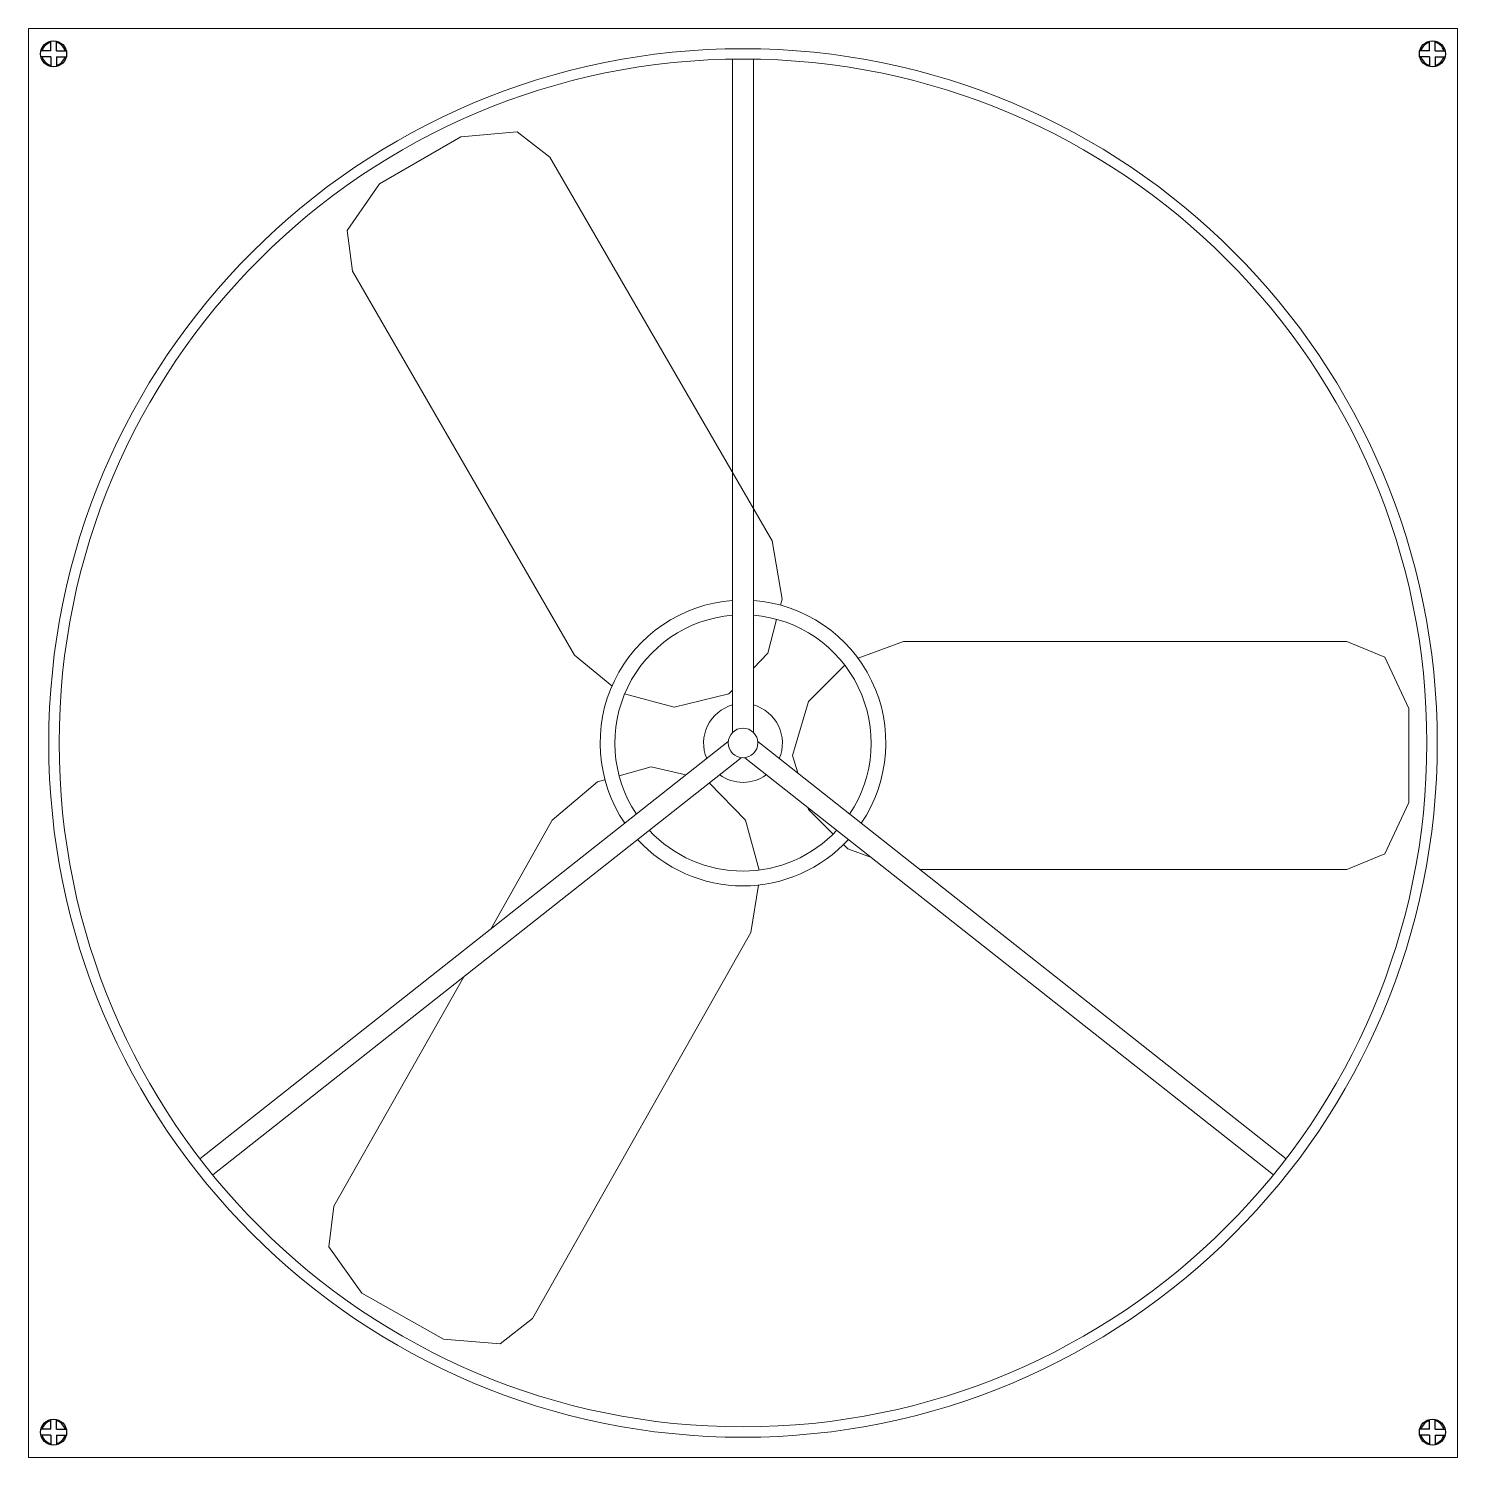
# Model space of a CAD drawing. Header units: millimetres. Extents: x -3140 to 122882, y -13467 to 35950.
# Drawn here: x 78410.8 to 78910.8, y 30734.9 to 31234.9 of the extents above; entities that cross this region are included whole.
import ezdxf

# ---------------------------------------------------------------- set-up
doc = ezdxf.new("R2010")
doc.units = ezdxf.units.MM
doc.header["$MEASUREMENT"] = 0
doc.layers.add('inst ME', color=7, linetype='Continuous', lineweight=13)

msp = doc.modelspace()

# ---------------------------------------------------------------- linework, layer by layer
for points in [[(78418.59, 31227.06), (78418.59, 31230.51)], [(78418.59, 31227.06), (78418.59, 31230.51)], [(78420.59, 31227.06), (78420.59, 31230.51)], [(78420.59, 31227.06), (78420.59, 31230.51)], [(78901.08, 31227.06), (78901.08, 31230.51)], [(78901.08, 31227.06), (78901.08, 31230.51)], [(78903.08, 31227.06), (78903.08, 31230.51)], [(78903.08, 31227.06), (78903.08, 31230.51)], [(78418.59, 31227.06), (78415.14, 31227.06)], [(78418.59, 31227.06), (78415.14, 31227.06)], [(78418.59, 31225.06), (78415.14, 31225.06)], [(78418.59, 31225.06), (78415.14, 31225.06)], [(78418.59, 31225.06), (78418.59, 31221.61)], [(78418.59, 31225.06), (78418.59, 31221.61)], [(78420.59, 31227.06), (78424.04, 31227.06)], [(78420.59, 31227.06), (78424.04, 31227.06)], [(78420.59, 31225.06), (78420.59, 31221.61)], [(78420.59, 31225.06), (78420.59, 31221.61)], [(78420.59, 31225.06), (78424.04, 31225.06)], [(78420.59, 31225.06), (78424.04, 31225.06)], [(78901.08, 31227.06), (78897.63, 31227.06)], [(78901.08, 31227.06), (78897.63, 31227.06)], [(78901.08, 31225.06), (78897.63, 31225.06)], [(78901.08, 31225.06), (78897.63, 31225.06)], [(78901.08, 31225.06), (78901.08, 31221.61)], [(78901.08, 31225.06), (78901.08, 31221.61)], [(78903.08, 31227.06), (78906.54, 31227.06)], [(78903.08, 31227.06), (78906.54, 31227.06)], [(78903.08, 31225.06), (78906.54, 31225.06)], [(78903.08, 31225.06), (78906.54, 31225.06)], [(78903.08, 31225.06), (78903.08, 31221.61)], [(78903.08, 31225.06), (78903.08, 31221.61)], [(78418.59, 30744.73), (78415.14, 30744.73)], [(78418.59, 30744.73), (78415.14, 30744.73)], [(78418.59, 30744.73), (78418.59, 30748.18)], [(78418.59, 30744.73), (78418.59, 30748.18)], [(78420.59, 30744.73), (78420.59, 30748.18)], [(78420.59, 30744.73), (78420.59, 30748.18)], [(78420.59, 30744.73), (78424.04, 30744.73)], [(78420.59, 30744.73), (78424.04, 30744.73)], [(78901.08, 30744.73), (78897.63, 30744.73)], [(78901.08, 30744.73), (78897.63, 30744.73)], [(78901.08, 30744.73), (78901.08, 30748.18)], [(78901.08, 30744.73), (78901.08, 30748.18)], [(78903.08, 30744.73), (78903.08, 30748.18)], [(78903.08, 30744.73), (78903.08, 30748.18)], [(78903.08, 30744.73), (78906.54, 30744.73)], [(78903.08, 30744.73), (78906.54, 30744.73)], [(78418.59, 30742.73), (78415.14, 30742.73)], [(78418.59, 30742.73), (78415.14, 30742.73)], [(78418.59, 30742.73), (78418.59, 30739.28)], [(78418.59, 30742.73), (78418.59, 30739.28)], [(78420.59, 30742.73), (78420.59, 30739.28)], [(78420.59, 30742.73), (78420.59, 30739.28)], [(78420.59, 30742.73), (78424.04, 30742.73)], [(78420.59, 30742.73), (78424.04, 30742.73)], [(78901.08, 30742.73), (78897.63, 30742.73)], [(78901.08, 30742.73), (78897.63, 30742.73)], [(78901.08, 30742.73), (78901.08, 30739.28)], [(78901.08, 30742.73), (78901.08, 30739.28)], [(78903.08, 30742.73), (78906.54, 30742.73)], [(78903.08, 30742.73), (78906.54, 30742.73)], [(78903.08, 30742.73), (78903.08, 30739.28)], [(78903.08, 30742.73), (78903.08, 30739.28)]]:
    msp.add_lwpolyline(points)
for centre in [(78419.59, 31226.06), (78902.08, 31226.06), (78419.59, 30743.73), (78902.08, 30743.73)]:
    msp.add_circle(centre, 4.56)
for centre, start, end in [((78419.59, 31226.06), 104.0084, 165.9916), ((78419.59, 31226.06), 14.0084, 75.9916), ((78902.08, 31226.06), 104.0084, 165.9916), ((78902.08, 31226.06), 14.0084, 75.9916), ((78419.59, 31226.06), 194.0084, 255.9916), ((78419.59, 31226.06), 284.0084, 345.9916), ((78902.08, 31226.06), 194.0084, 255.9916), ((78902.08, 31226.06), 284.0084, 345.9916), ((78419.59, 30743.73), 104.0084, 165.9916), ((78419.59, 30743.73), 14.0084, 75.9916), ((78902.08, 30743.73), 104.0084, 165.9916), ((78902.08, 30743.73), 14.0084, 75.9916), ((78419.59, 30743.73), 194.0084, 255.9916), ((78419.59, 30743.73), 284.0084, 345.9916), ((78902.08, 30743.73), 194.0084, 255.9916), ((78902.08, 30743.73), 284.0084, 345.9916)]:
    msp.add_arc(centre, 4.13, start, end)
at = {"layer": 'inst ME'}
msp.add_lwpolyline([(78910.83, 31234.89), (78410.84, 31234.89), (78410.84, 30734.9), (78910.83, 30734.9)], close=True, dxfattribs=at)
for points in [[(78657.21, 31224.21), (78657.21, 30988.61)], [(78664.46, 31224.21), (78664.46, 30988.61)], [(78601.91, 31015.67), (78524.2, 31149.97), (78522.3, 31164.28), (78533.65, 31180.53), (78562.08, 31196.98), (78581.83, 31198.72), (78593.29, 31189.95), (78671, 31055.65), (78674.49, 31035.25), (78673.94, 31033.15)], [(78672.61, 31028.16), (78669.48, 31016.35), (78664.46, 31011.06)], [(78701.08, 31014.57), (78716.99, 31020.47)], [(78716.99, 31020.47), (78872.16, 31020.47), (78885.49, 31014.94), (78893.87, 30996.98), (78893.87, 30964.13), (78885.49, 30946.17), (78872.16, 30940.65), (78722.73, 30940.65)], [(78614.99, 31004.85), (78601.91, 31015.67)], [(78679.97, 30974.41), (78678.16, 30980.56), (78683.73, 30999.47), (78696.45, 31012.14)], [(78657.21, 31003.43), (78655.91, 31002.05), (78636.75, 30997.41), (78619.41, 31002.06)], [(78470.77, 30839.44), (78655.68, 30985.44)], [(78850.91, 30839.44), (78666, 30985.44)], [(78475.26, 30833.76), (78660.17, 30979.75)], [(78846.42, 30833.76), (78661.51, 30979.75)], [(78617.5, 30973.38), (78628.76, 30976.52), (78640.83, 30973.72)], [(78572.54, 30919.8), (78594.11, 30957.92), (78609.93, 30971.27), (78612.53, 30971.99)], [(78649.03, 30970.96), (78661.68, 30957.9), (78666.5, 30940.41)], [(78692.38, 30953.03), (78683.73, 30961.65), (78683.52, 30962.37)], [(78705.76, 30944.81), (78697.58, 30947.85), (78696.04, 30949.38)], [(78666.25, 30935.19), (78663.58, 30918.61)], [(78663.58, 30918.61), (78587.18, 30783.56), (78575.81, 30774.68), (78556.05, 30776.23), (78527.46, 30792.4), (78515.95, 30808.54), (78517.7, 30822.87), (78563.1, 30903.11)]]:
    msp.add_lwpolyline(points, dxfattribs=at)
for radius in [242.94, 239.31, 5.19]:
    msp.add_circle((78660.84, 30984.9), radius, dxfattribs=at)
for radius, start, end in [(50, 94.1556, 214.1364), (50, 325.8636, 85.8444), (44.84, 94.6349, 213.6571), (44.84, 326.3429, 85.3651), (13.78, 105.2418, 203.0503), (13.78, 336.9497, 74.7582), (13.78, 233.5339, 306.4661), (50, 222.4477, 317.5523), (44.84, 222.927, 317.073)]:
    msp.add_arc((78660.84, 30984.9), radius, start, end, dxfattribs=at)

doc.saveas('drawing.dxf')
